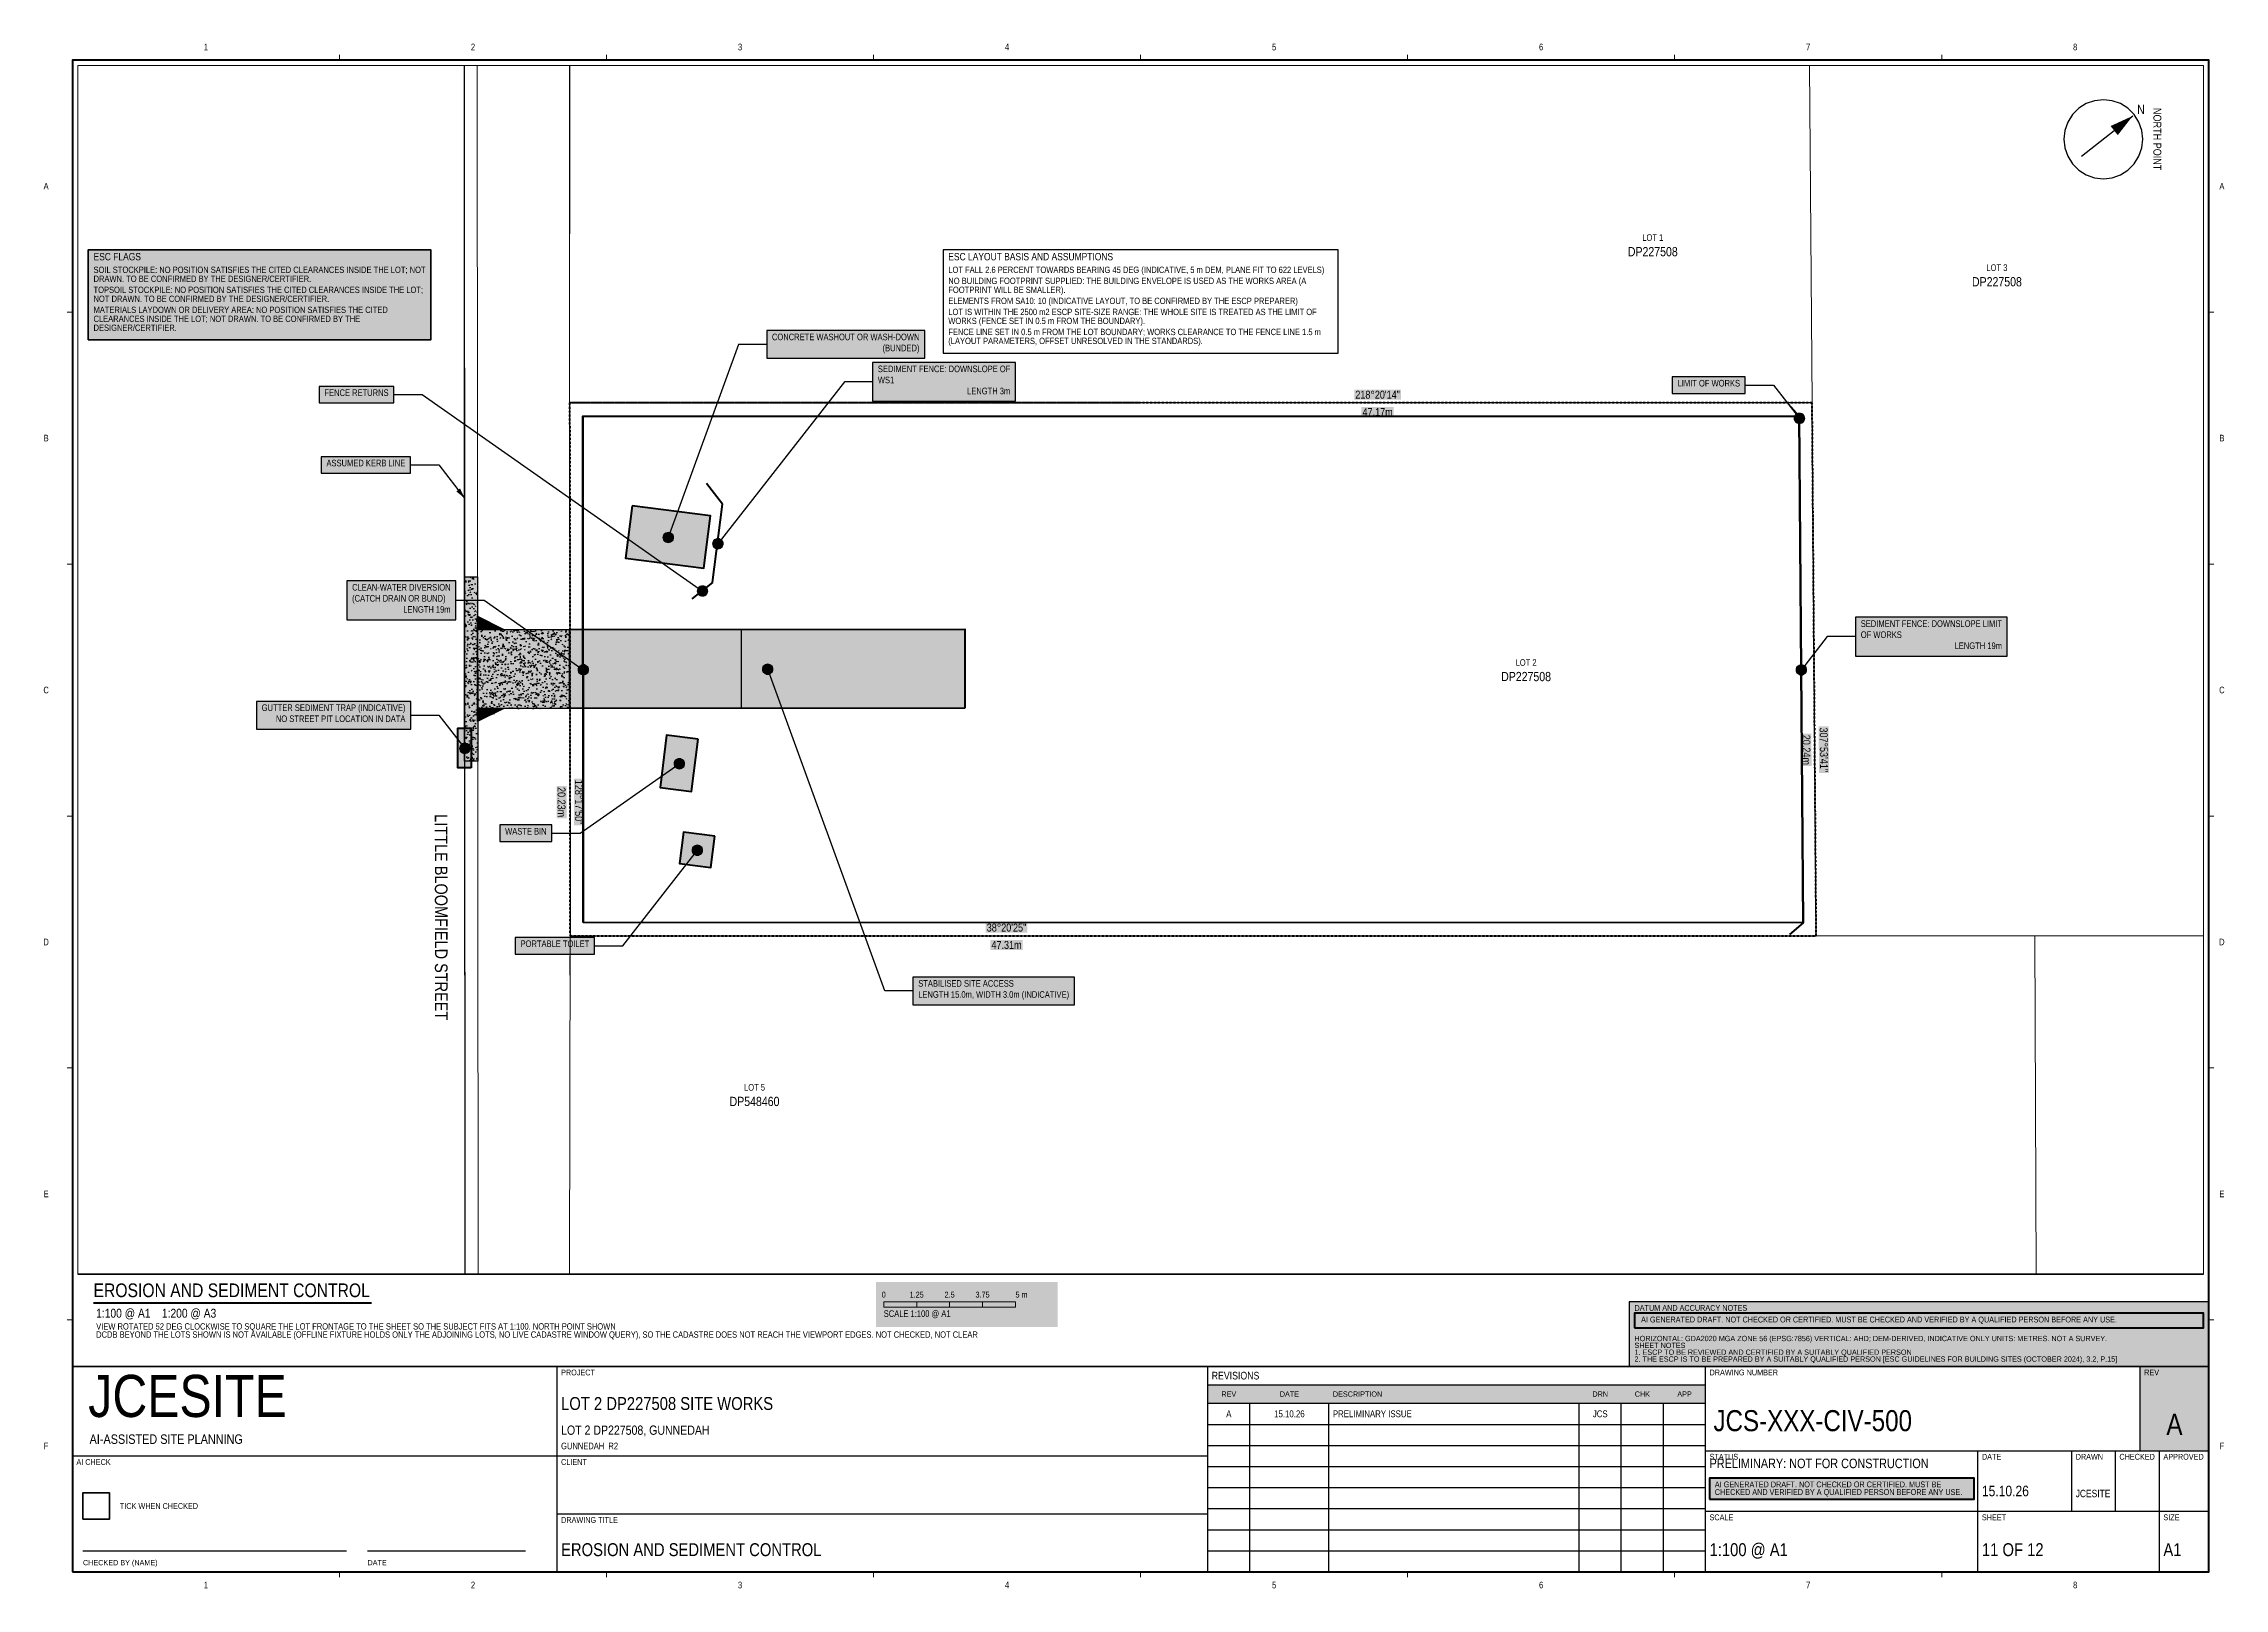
# Paper-space layout 'C500' of a CAD drawing. Header units: metres, sheet in millimetres. Extents: x 9 to 837, y 4 to 590.
# The model-space entities are those that its viewports show. They can reach past a viewport. Long polylines and large blocks are cut down to what shows.
import ezdxf
from ezdxf.enums import TextEntityAlignment as Align

# ---------------------------------------------------------------- set-up
doc = ezdxf.new("R2010")
doc.units = ezdxf.units.M
doc.header["$LTSCALE"] = 2.5
doc.linetypes.add('JCS_BDY', pattern=[5.896, 2.948, -2.948])
for name, color, linetype, lineweight in [('JCS-ANNO-CALL-HATCH', 7, 'CONTINUOUS', 25), ('JCS-ANNO-CALL-LINE', 7, 'CONTINUOUS', 25), ('JCS-ANNO-CALL-TEXT', 7, 'CONTINUOUS', 25), ('JCS-ANNO-DATA-LINE', 1, 'CONTINUOUS', 35), ('JCS-ANNO-DIMS-HATCH', 7, 'CONTINUOUS', 18), ('JCS-ANNO-DIMS-TEXT', 7, 'CONTINUOUS', 18), ('JCS-ANNO-NOTE-HATCH', 7, 'CONTINUOUS', 18), ('JCS-ANNO-NOTE-LINE', 7, 'CONTINUOUS', 18), ('JCS-ANNO-NOTE-TEXT', 7, 'CONTINUOUS', 18), ('JCS-ANNO-NRTH-HATCH', 7, 'CONTINUOUS', 18), ('JCS-ANNO-NRTH-LINE', 7, 'CONTINUOUS', 18), ('JCS-ANNO-NRTH-TEXT', 7, 'CONTINUOUS', 18), ('JCS-FRAM-AICK-HATCH', 1, 'CONTINUOUS', 35), ('JCS-FRAM-AICK-LINE', 1, 'CONTINUOUS', 35), ('JCS-FRAM-AICK-TEXT', 1, 'CONTINUOUS', 35), ('JCS-FRAM-GRID-LINE', 8, 'CONTINUOUS', 9), ('JCS-FRAM-GRID-TEXT', 8, 'CONTINUOUS', 9), ('JCS-FRAM-TABL-HATCH', 7, 'CONTINUOUS', 18), ('JCS-FRAM-TABL-LINE', 7, 'CONTINUOUS', 18), ('JCS-FRAM-TABL-TEXT', 7, 'CONTINUOUS', 18), ('JCS-FRAM-TTLB-HATCH', 7, 'CONTINUOUS', 25), ('JCS-FRAM-TTLB-LINE', 7, 'CONTINUOUS', 25), ('JCS-FRAM-TTLB-TEXT', 7, 'CONTINUOUS', 25), ('JCS-SITE-ADJN-LINE', 9, 'CONTINUOUS', 13), ('JCS-SITE-BNDD-LINE', 2, 'CONTINUOUS', 80), ('JCS-SITE-BNDY-LINE', 7, 'CONTINUOUS', 50), ('JCS-SITE-DRVW-HATCH', 8, 'CONTINUOUS', 25), ('JCS-SITE-KERB-LINE', 7, 'CONTINUOUS', 25), ('JCS-SITE-LOTS-TEXT', 7, 'CONTINUOUS', 13), ('JCS-SITE-ROAD-TEXT', 9, 'CONTINUOUS', 13), ('JCS-SITE-XOVR-HATCH', 8, 'CONTINUOUS', 25), ('JCS-VIEW-VPRT-NONE', 7, 'CONTINUOUS', 13)]:
    doc.layers.add(name, color=color, linetype=linetype, lineweight=lineweight)
doc.styles.add('ARIAL NARROW', font='arialn.ttf')
picture_1 = doc.add_image_def('image1.png', size_in_pixel=(1768, 1800))

psp = doc.layouts.new('C500')

# ---------------------------------------------------------------- texts
at = {"layer": 'JCS-ANNO-CALL-TEXT', "style": 'ARIAL NARROW'}
for s, p in [('CONCRETE WASHOUT OR WASH-DOWN', (285.56, 476.91)), ('WS1', (325.76, 460.58)), ('SEDIMENT FENCE: DOWNSLOPE OF', (325.76, 464.78)), ('FENCE RETURNS', (115.67, 455.74)), ('LIMIT OF WORKS', (629.37, 459.34)), ('ASSUMED KERB LINE', (116.43, 429.03)), ('CLEAN-WATER DIVERSION', (126.17, 381.85)), ('(CATCH DRAIN OR BUND)', (126.17, 377.65)), ('SEDIMENT FENCE: DOWNSLOPE LIMIT', (698.91, 368.05)), ('OF WORKS', (698.91, 363.85)), ('GUTTER SEDIMENT TRAP (INDICATIVE)', (91.85, 336.13)), ('WASTE BIN', (184.26, 289.2)), ('PORTABLE TOILET', (190.12, 246.5)), ('STABILISED SITE ACCESS', (341.09, 231.43))]:
    psp.add_text(s, height=2.5, dxfattribs=at).set_placement(p, align=Align.BOTTOM_LEFT)
for s, p in [('(BUNDED)', (341.54, 472.71)), ('LENGTH 3m', (376.02, 456.38)), ('LENGTH 19m', (163.55, 373.45)), ('LENGTH 19m', (752.52, 359.65)), ('NO STREET PIT LOCATION IN DATA', (146.4, 331.93)), ('LENGTH 15.0m, WIDTH 3.0m (INDICATIVE)', (398.36, 227.23))]:
    psp.add_text(s, height=2.5, dxfattribs=at).set_placement(p, align=Align.BOTTOM_RIGHT)
at = {"layer": 'JCS-ANNO-DIMS-TEXT', "style": 'ARIAL NARROW'}
for s, rotation, p in [('218°20\'14"', -0.00255, (515.48, 456.98)), ('47.17m', -0.00255, (515.48, 450.38)), ('20.24m', -89.56007, (678.29, 322.11)), ('307°53\'41"', -89.56007, (684.89, 322.16)), ('20.23m', -89.9624, (205.67, 302.27)), ('128°17\'50"', -89.9624, (212.27, 302.28)), ('38°20\'25"', -0.00541, (374.6, 254.64)), ('47.31m', -0.00541, (374.6, 248.04))]:
    psp.add_text(s, height=3, rotation=rotation, dxfattribs=at).set_placement(p, align=Align.MIDDLE_CENTER)
at = {"layer": 'JCS-ANNO-NOTE-TEXT', "true_color": 0xb81a1a, "style": 'ARIAL NARROW'}
for s, height, p in [('SOIL STOCKPILE: NO POSITION SATISFIES THE CITED CLEARANCES INSIDE THE LOT; NOT', 2.4, (28, 505.6)), ('ESC FLAGS', 2.8, (28, 510.8)), ('TOPSOIL STOCKPILE: NO POSITION SATISFIES THE CITED CLEARANCES INSIDE THE LOT;', 2.4, (28, 498)), ('DRAWN. TO BE CONFIRMED BY THE DESIGNER/CERTIFIER.', 2.4, (28, 502.2)), ('NOT DRAWN. TO BE CONFIRMED BY THE DESIGNER/CERTIFIER.', 2.4, (28, 494.6)), ('MATERIALS LAYDOWN OR DELIVERY AREA: NO POSITION SATISFIES THE CITED', 2.4, (28, 490.4)), ('CLEARANCES INSIDE THE LOT; NOT DRAWN. TO BE CONFIRMED BY THE', 2.4, (28, 487)), ('DESIGNER/CERTIFIER.', 2.4, (28, 483.6))]:
    psp.add_text(s, height=height, dxfattribs=at).set_placement(p, align=Align.TOP_LEFT)
at = {"layer": 'JCS-ANNO-NOTE-TEXT', "style": 'ARIAL NARROW'}
for s, height, p in [('LOT FALL 2.6 PERCENT TOWARDS BEARING 45 DEG (INDICATIVE, 5 m DEM, PLANE FIT TO 622 LEVELS)', 2.4, (352.5, 505.6)), ('NO BUILDING FOOTPRINT SUPPLIED: THE BUILDING ENVELOPE IS USED AS THE WORKS AREA (A', 2.4, (352.5, 501.4)), ('FOOTPRINT WILL BE SMALLER).', 2.4, (352.5, 498)), ('ELEMENTS FROM SA10: 10 (INDICATIVE LAYOUT, TO BE CONFIRMED BY THE ESCP PREPARER)', 2.4, (352.5, 493.8)), ('LOT IS WITHIN THE 2500 m2 ESCP SITE-SIZE RANGE: THE WHOLE SITE IS TREATED AS THE LIMIT OF', 2.4, (352.5, 489.6)), ('WORKS (FENCE SET IN 0.5 m FROM THE BOUNDARY).', 2.4, (352.5, 486.2)), ('FENCE LINE SET IN 0.5 m FROM THE LOT BOUNDARY; WORKS CLEARANCE TO THE FENCE LINE 1.5 m', 2.4, (352.5, 482)), ('(LAYOUT PARAMETERS, OFFSET UNRESOLVED IN THE STANDARDS).', 2.4, (352.5, 478.6)), ('EROSION AND SEDIMENT CONTROL', 5.2, (28, 119.5)), ('1:100 @ A1    1:200 @ A3', 3.4, (29, 109.9)), ('VIEW ROTATED 52 DEG CLOCKWISE TO SQUARE THE LOT FRONTAGE TO THE SHEET SO THE SUBJECT FITS AT 1:100. NORTH POINT SHOWN', 2.4, (29, 104.4)), ('DCDB BEYOND THE LOTS SHOWN IS NOT AVAILABLE (OFFLINE FIXTURE HOLDS ONLY THE ADJOINING LOTS, NO LIVE CADASTRE WINDOW QUERY), SO THE CADASTRE DOES NOT REACH THE VIEWPORT EDGES. NOT CHECKED, NOT CLEAR', 2.4, (29, 101.3))]:
    psp.add_text(s, height=height, dxfattribs=at).set_placement(p, align=Align.TOP_LEFT)
at = {"layer": 'JCS-ANNO-NOTE-TEXT', "true_color": 0x000000, "style": 'ARIAL NARROW'}
psp.add_text('ESC LAYOUT BASIS AND ASSUMPTIONS', height=2.8, dxfattribs=at).set_placement((352.5, 510.8), align=Align.TOP_LEFT)
at = {"layer": 'JCS-ANNO-NRTH-TEXT', "style": 'ARIAL NARROW'}
psp.add_text('N', height=3.5, dxfattribs=at).set_placement((805.28, 565.29), align=Align.MIDDLE_CENTER)
psp.add_text('NORTH POINT', height=3, rotation=-90, dxfattribs=at).set_placement((811.5, 554), align=Align.MIDDLE_CENTER)
for s, p in [('0', (328, 113.5)), ('1.25', (340.5, 113.5)), ('2.5', (353, 113.5)), ('3.75', (365.5, 113.5))]:
    psp.add_text(s, height=2.2, dxfattribs=at).set_placement(p, align=Align.BOTTOM_CENTER)
psp.add_text('5 m', height=2.2, dxfattribs=at).set_placement((378, 113.5), align=Align.BOTTOM_LEFT)
psp.add_text('SCALE 1:100 @ A1', height=2.5, dxfattribs=at).set_placement((328, 109.3), align=Align.TOP_LEFT)
at = {"layer": 'JCS-FRAM-AICK-TEXT', "true_color": 0xb80000, "style": 'ARIAL NARROW'}
for s, p in [('AI GENERATED DRAFT. NOT CHECKED OR CERTIFIED. MUST BE CHECKED AND VERIFIED BY A QUALIFIED PERSON BEFORE ANY USE.', (615.5, 106.9)), ('AI GENERATED DRAFT. NOT CHECKED OR CERTIFIED. MUST BE', (643.5, 44.3)), ('CHECKED AND VERIFIED BY A QUALIFIED PERSON BEFORE ANY USE.', (643.5, 41.4))]:
    psp.add_text(s, height=2.2, dxfattribs=at).set_placement(p, align=Align.TOP_LEFT)
at = {"layer": 'JCS-FRAM-GRID-TEXT', "true_color": 0x4c4c4c, "style": 'ARIAL NARROW'}
for s, p in [('1', (70.69, 589)), ('2', (172.06, 589)), ('3', (273.44, 589)), ('4', (374.81, 589)), ('5', (476.19, 589)), ('6', (577.56, 589)), ('7', (678.94, 589)), ('8', (780.31, 589)), ('A', (10, 536.17)), ('A', (836, 536.17)), ('B', (10, 440.5)), ('B', (836, 440.5)), ('C', (10, 344.83)), ('C', (836, 344.83)), ('D', (10, 249.17)), ('D', (836, 249.17)), ('E', (10, 153.5)), ('E', (836, 153.5)), ('F', (10, 57.83)), ('F', (836, 57.83)), ('1', (70.69, 5)), ('2', (172.06, 5)), ('3', (273.44, 5)), ('4', (374.81, 5)), ('5', (476.19, 5)), ('6', (577.56, 5)), ('7', (678.94, 5)), ('8', (780.31, 5))]:
    psp.add_text(s, height=2.5, dxfattribs=at).set_placement(p, align=Align.MIDDLE_CENTER)
at = {"layer": 'JCS-FRAM-TABL-TEXT', "true_color": 0xffffff, "style": 'ARIAL NARROW'}
for s, p in [('REV', (459, 77.5)), ('DATE', (482, 77.5)), ('DRN', (600, 77.5)), ('CHK', (616, 77.5)), ('APP', (632, 77.5))]:
    psp.add_text(s, height=2, dxfattribs=at).set_placement(p, align=Align.MIDDLE_CENTER)
psp.add_text('DESCRIPTION', height=2, dxfattribs=at).set_placement((498.5, 77.5), align=Align.MIDDLE_LEFT)
at = {"layer": 'JCS-FRAM-TABL-TEXT', "style": 'ARIAL NARROW'}
for s, p in [('A', (459, 70)), ('15.10.26', (482, 70)), ('JCS', (600, 70))]:
    psp.add_text(s, height=2.6, dxfattribs=at).set_placement(p, align=Align.MIDDLE_CENTER)
psp.add_text('PRELIMINARY ISSUE', height=2.6, dxfattribs=at).set_placement((498.5, 70), align=Align.MIDDLE_LEFT)
at = {"layer": 'JCS-FRAM-TTLB-TEXT', "style": 'ARIAL NARROW'}
for s, height, p in [('DATUM AND ACCURACY NOTES', 2.2, (613, 111.3)), ('HORIZONTAL: GDA2020 MGA ZONE 56 (EPSG:7856) VERTICAL: AHD; DEM-DERIVED, INDICATIVE ONLY UNITS: METRES. NOT A SURVEY.', 2, (613, 99.6)), ('SHEET NOTES', 2, (613, 97)), ('2. THE ESCP IS TO BE PREPARED BY A SUITABLY QUALIFIED PERSON [ESC GUIDELINES FOR BUILDING SITES (OCTOBER 2024), 3.2, P.15]', 2, (613, 91.8)), ('1. ESCP TO BE REVIEWED AND CERTIFIED BY A SUITABLY QUALIFIED PERSON', 2, (613, 94.4))]:
    psp.add_text(s, height=height, dxfattribs=at).set_placement(p, align=Align.TOP_LEFT)
for s, height, p in [('JCESITE', 16, (26, 64)), ('LOT 2 DP227508 SITE WORKS', 4.9, (205.5, 70)), ('JCS-XXX-CIV-500', 8, (643, 61)), ('AI-ASSISTED SITE PLANNING', 3.6, (26.5, 57.5)), ('GUNNEDAH  R2', 2.5, (205.5, 55.8)), ('LOT 2 DP227508, GUNNEDAH', 3.5, (205.5, 61)), ('PRELIMINARY: NOT FOR CONSTRUCTION', 3.6, (641.5, 48.3)), ('15.10.26', 4, (744.9, 37.5)), ('JCESITE', 2.8, (780.5, 37.5)), ('EROSION AND SEDIMENT CONTROL', 4.9, (205.5, 14.5)), ('1:100 @ A1', 4.9, (641.5, 14.5)), ('11 OF 12', 4.9, (744.9, 14.5)), ('A1', 4.9, (813.8, 14.5))]:
    psp.add_text(s, height=height, dxfattribs=at).set_placement(p, align=Align.BOTTOM_LEFT)
at = {"layer": 'JCS-FRAM-TTLB-TEXT', "true_color": 0x4c4c4c, "style": 'ARIAL NARROW'}
for s, height, p in [('PROJECT', 2.2, (205.5, 86.8)), ('DRAWING NUMBER', 2.2, (641.5, 86.8)), ('AI CHECK', 2.2, (21.5, 52.8)), ('CLIENT', 2.2, (205.5, 52.8)), ('STATUS', 2.2, (641.5, 54.8)), ('DATE', 2.2, (744.9, 54.8)), ('DRAWN', 2.2, (780.5, 54.8)), ('CHECKED', 2.2, (797.1, 54.8)), ('APPROVED', 2.2, (813.8, 54.8)), ('DRAWING TITLE', 2.2, (205.5, 30.8)), ('SCALE', 2.2, (641.5, 31.8)), ('SHEET', 2.2, (744.9, 31.8)), ('SIZE', 2.2, (813.8, 31.8)), ('CHECKED BY (NAME)', 2, (24, 14.5)), ('DATE', 2, (132, 14.5))]:
    psp.add_text(s, height=height, dxfattribs=at).set_placement(p, align=Align.TOP_LEFT)
at = {"layer": 'JCS-FRAM-TTLB-TEXT', "style": 'ARIAL NARROW'}
psp.add_text('REVISIONS', height=2.9, dxfattribs=at).set_placement((452.5, 84.5), align=Align.MIDDLE_LEFT)
at = {"layer": 'JCS-FRAM-TTLB-TEXT', "true_color": 0xffffff, "style": 'ARIAL NARROW'}
psp.add_text('REV', height=2.2, dxfattribs=at).set_placement((806.5, 86.8), align=Align.TOP_LEFT)
psp.add_text('A', height=8, dxfattribs=at).set_placement((818, 66), align=Align.MIDDLE_CENTER)
at = {"layer": 'JCS-FRAM-TTLB-TEXT', "true_color": 0x4c4c4c, "style": 'ARIAL NARROW'}
psp.add_text('TICK WHEN CHECKED', height=2.2, dxfattribs=at).set_placement((38, 35), align=Align.MIDDLE_LEFT)
at = {"layer": 'JCS-SITE-LOTS-TEXT', "style": 'ARIAL NARROW'}
for s, p in [('LOT 1', (619.95, 514.64)), ('LOT 3', (750.6, 503.21)), ('LOT 2', (571.85, 353.3)), ('LOT 5', (278.93, 191.97))]:
    psp.add_text(s, height=2.5, dxfattribs=at).set_placement(p, align=Align.BOTTOM_CENTER)
for s, p in [('DP227508', (619.95, 513.04)), ('DP227508', (750.6, 501.61)), ('DP227508', (571.85, 351.7)), ('DP548460', (278.93, 190.37))]:
    psp.add_text(s, height=3.5, dxfattribs=at).set_placement(p, align=Align.TOP_CENTER)
at = {"layer": 'JCS-SITE-ROAD-TEXT', "style": 'ARIAL NARROW'}
psp.add_text('LITTLE BLOOMFIELD STREET', height=4.8, rotation=-89.9624, dxfattribs=at).set_placement((159.99, 258.56), align=Align.MIDDLE_CENTER)

msp = doc.modelspace()

# ---------------------------------------------------------------- hatches: boundary and pattern name
at = {"layer": 'JCS-ANNO-NOTE-HATCH', "true_color": 0x66b266, "transparency": 33554521}
for points in [[(238452.434, 6569526.711), (238450.079, 6569528.57), (238459.375, 6569540.342), (238461.73, 6569538.483)], [(238450.011, 6569535.432), (238451.411, 6569534.004), (238449.269, 6569531.904), (238447.869, 6569533.332)], [(238457.769, 6569528.374), (238456.912, 6569527.534), (238455.512, 6569528.962), (238456.369, 6569529.802)], [(238460.489, 6569527.16), (238459.632, 6569526.32), (238458.792, 6569527.177), (238459.649, 6569528.017)], [(238451.566, 6569521.981), (238450.388, 6569522.911), (238450.698, 6569523.303), (238451.876, 6569522.374)]]:
    msp.add_hatch(color=7, dxfattribs=at).paths.add_polyline_path(points)
at = {"layer": 'JCS-SITE-DRVW-HATCH', "true_color": 0xf2f2f2}
msp.add_hatch(color=7, dxfattribs=at).paths.add_polyline_path([(238456.462, 6569531.812), (238452.434, 6569526.711), (238452.434, 6569526.711), (238450.079, 6569528.57), (238450.079, 6569528.57), (238454.108, 6569533.671)])
msp.add_hatch(color=7, dxfattribs=at).paths.add_polyline_path([(238456.462, 6569531.812), (238452.434, 6569526.711), (238452.434, 6569526.711), (238450.079, 6569528.57), (238450.079, 6569528.57), (238454.108, 6569533.671)])
at = {"layer": 'JCS-SITE-XOVR-HATCH', "true_color": 0x808080}
for points in [[(238452.434, 6569526.711), (238450.265, 6569523.964), (238447.91, 6569525.823), (238450.079, 6569528.57)], [(238452.434, 6569526.711), (238450.265, 6569523.964), (238447.91, 6569525.823), (238450.079, 6569528.57)], [(238451.834, 6569522.725), (238451.524, 6569522.332), (238446.031, 6569526.67), (238446.341, 6569527.063)], [(238451.834, 6569522.725), (238451.524, 6569522.332), (238446.031, 6569526.67), (238446.341, 6569527.063)], [(238447.91, 6569525.823), (238447.518, 6569526.133), (238448.53, 6569526.608)], [(238447.91, 6569525.823), (238447.518, 6569526.133), (238448.53, 6569526.608)], [(238450.657, 6569523.654), (238450.265, 6569523.964), (238450.884, 6569524.749)], [(238450.657, 6569523.654), (238450.265, 6569523.964), (238450.884, 6569524.749)]]:
    msp.add_hatch(color=7, dxfattribs=at).paths.add_polyline_path(points)
at = {"layer": 'JCS-SITE-XOVR-HATCH', "true_color": 0x000000}
h = msp.add_hatch(dxfattribs=at)
h.set_pattern_fill('AR-CONC', scale=0.0056541407965)
h.paths.add_polyline_path([(238452.434, 6569526.711), (238450.265, 6569523.964), (238447.91, 6569525.823), (238450.079, 6569528.57)])
h = msp.add_hatch(dxfattribs=at)
h.set_pattern_fill('AR-CONC', scale=0.00282707039827)
h.paths.add_polyline_path([(238452.434, 6569526.711), (238450.265, 6569523.964), (238447.91, 6569525.823), (238450.079, 6569528.57)])
h = msp.add_hatch(dxfattribs=at)
h.set_pattern_fill('AR-CONC', scale=0.0056541407965)
h.paths.add_polyline_path([(238451.834, 6569522.725), (238451.524, 6569522.332), (238446.031, 6569526.67), (238446.341, 6569527.063)])
h = msp.add_hatch(dxfattribs=at)
h.set_pattern_fill('AR-CONC', scale=0.00282707039827)
h.paths.add_polyline_path([(238451.834, 6569522.725), (238451.524, 6569522.332), (238446.031, 6569526.67), (238446.341, 6569527.063)])
h = msp.add_hatch(dxfattribs=at)
h.set_pattern_fill('AR-CONC', scale=0.0056541407965)
h.paths.add_polyline_path([(238447.91, 6569525.823), (238447.518, 6569526.133), (238448.53, 6569526.608)])
h = msp.add_hatch(dxfattribs=at)
h.set_pattern_fill('AR-CONC', scale=0.00282707039827)
h.paths.add_polyline_path([(238447.91, 6569525.823), (238447.518, 6569526.133), (238448.53, 6569526.608)])
h = msp.add_hatch(dxfattribs=at)
h.set_pattern_fill('AR-CONC', scale=0.0056541407965)
h.paths.add_polyline_path([(238450.657, 6569523.654), (238450.265, 6569523.964), (238450.884, 6569524.749)])
h = msp.add_hatch(dxfattribs=at)
h.set_pattern_fill('AR-CONC', scale=0.00282707039827)
h.paths.add_polyline_path([(238450.657, 6569523.654), (238450.265, 6569523.964), (238450.884, 6569524.749)])

# ---------------------------------------------------------------- linework, layer by layer
at = {"layer": 'JCS-ANNO-NOTE-LINE', "lineweight": 40}
for points in [[(238459.128, 6569522.062), (238444.033, 6569533.982), (238472.674, 6569570.201), (238487.855, 6569558.385)], [(238461.73, 6569538.483), (238452.434, 6569526.711), (238450.079, 6569528.57), (238459.375, 6569540.342)], [(238447.869, 6569533.332), (238449.269, 6569531.904), (238451.411, 6569534.004), (238450.011, 6569535.432)], [(238456.369, 6569529.802), (238455.512, 6569528.962), (238456.912, 6569527.534), (238457.769, 6569528.374)], [(238459.649, 6569528.017), (238458.792, 6569527.177), (238459.632, 6569526.32), (238460.489, 6569527.16)], [(238451.876, 6569522.374), (238451.566, 6569521.981), (238450.388, 6569522.911), (238450.698, 6569523.303)]]:
    msp.add_lwpolyline(points, close=True, dxfattribs=at)
for points in [[(238472.674, 6569570.201), (238472.074, 6569570.166)], [(238487.855, 6569558.385), (238472.674, 6569570.201)], [(238487.855, 6569558.385), (238487.894, 6569557.708)], [(238449.947, 6569536.069), (238448.947, 6569536.079)], [(238452.047, 6569533.927), (238449.947, 6569536.069)], [(238444.033, 6569533.982), (238459.128, 6569522.062)], [(238452.047, 6569533.927), (238452.037, 6569532.927)]]:
    msp.add_lwpolyline(points, dxfattribs=at)
at = {"layer": 'JCS-SITE-ADJN-LINE', "lineweight": 13, "true_color": 0x5a5a5a}
for points in [[(238472.357, 6569603.209), (238459.75, 6569587.27), (238456.63, 6569583.32), (238472.59, 6569570.9), (238488.56, 6569558.47), (238493.7, 6569564.98), (238504.094, 6569578.114)], [(238472.59, 6569570.9), (238462.225, 6569578.966)], [(238462.225, 6569578.966), (238472.59, 6569570.9), (238488.56, 6569558.47), (238493.7, 6569564.98), (238497.853, 6569570.228)], [(238433.031, 6569542.045), (238443.33, 6569533.9), (238472.59, 6569570.9)], [(238504.041, 6569556.878), (238493.7, 6569564.98), (238488.56, 6569558.47), (238459.21, 6569521.36), (238469.501, 6569513.198)], [(238442.136, 6569534.844), (238443.33, 6569533.9), (238456.716, 6569550.828)], [(238472.589, 6569538.276), (238459.21, 6569521.36), (238460.38, 6569520.432)]]:
    msp.add_lwpolyline(points, dxfattribs=at)
for points in [[(238472.59, 6569570.9), (238456.63, 6569583.32), (238446.15, 6569570.07), (238427.46, 6569546.45), (238443.33, 6569533.9)], [(238509.54, 6569552.57), (238493.7, 6569564.98), (238488.56, 6569558.47), (238459.21, 6569521.36), (238474.97, 6569508.86)]]:
    msp.add_lwpolyline(points, close=True, dxfattribs=at)
at = {"layer": 'JCS-SITE-BNDD-LINE', "linetype": 'JCS_BDY', "lineweight": 80, "true_color": 0xc6bc0c}
msp.add_lwpolyline([(238459.21, 6569521.36), (238488.56, 6569558.47), (238472.59, 6569570.9), (238443.33, 6569533.9)], close=True, dxfattribs=at)
for points in [[(238456.716, 6569550.828), (238443.33, 6569533.9), (238459.21, 6569521.36)], [(238459.21, 6569521.36), (238472.589, 6569538.276)]]:
    msp.add_lwpolyline(points, dxfattribs=at)
at = {"layer": 'JCS-SITE-BNDY-LINE', "lineweight": 25, "true_color": 0x000000}
msp.add_lwpolyline([(238459.21, 6569521.36), (238488.56, 6569558.47), (238472.59, 6569570.9), (238443.33, 6569533.9)], close=True, dxfattribs=at)
for points in [[(238456.716, 6569550.828), (238443.33, 6569533.9), (238459.21, 6569521.36)], [(238459.21, 6569521.36), (238472.589, 6569538.276)]]:
    msp.add_lwpolyline(points, dxfattribs=at)
at = {"layer": 'JCS-SITE-DRVW-HATCH', "lineweight": 25, "true_color": 0x000000}
msp.add_lwpolyline([(238456.462, 6569531.812), (238452.434, 6569526.711), (238452.434, 6569526.711), (238450.079, 6569528.57), (238450.079, 6569528.57), (238454.108, 6569533.671)], close=True, dxfattribs=at)
msp.add_lwpolyline([(238456.462, 6569531.812), (238452.434, 6569526.711), (238452.434, 6569526.711), (238450.079, 6569528.57), (238450.079, 6569528.57), (238454.108, 6569533.671)], close=True, dxfattribs=at)
at = {"layer": 'JCS-SITE-KERB-LINE', "lineweight": 13, "true_color": 0x5a5a5a}
for points in [[(238430.854, 6569539.292), (238467.348, 6569510.474)], [(238439.964, 6569532.098), (238458.211, 6569517.689)]]:
    msp.add_lwpolyline(points, dxfattribs=at)
at = {"layer": 'JCS-SITE-KERB-LINE', "lineweight": 25, "true_color": 0x000000}
for points in [[(238430.544, 6569538.9), (238467.037, 6569510.082)], [(238439.654, 6569531.706), (238457.901, 6569517.297)]]:
    msp.add_lwpolyline(points, dxfattribs=at)
at = {"layer": 'JCS-SITE-XOVR-HATCH', "lineweight": 25, "true_color": 0x000000}
for points in [[(238452.434, 6569526.711), (238450.265, 6569523.964), (238447.91, 6569525.823), (238450.079, 6569528.57)], [(238452.434, 6569526.711), (238450.265, 6569523.964), (238447.91, 6569525.823), (238450.079, 6569528.57)], [(238451.834, 6569522.725), (238451.524, 6569522.332), (238446.031, 6569526.67), (238446.341, 6569527.063)], [(238451.834, 6569522.725), (238451.524, 6569522.332), (238446.031, 6569526.67), (238446.341, 6569527.063)], [(238447.91, 6569525.823), (238447.518, 6569526.133), (238448.53, 6569526.608)], [(238447.91, 6569525.823), (238447.518, 6569526.133), (238448.53, 6569526.608)], [(238450.657, 6569523.654), (238450.265, 6569523.964), (238450.884, 6569524.749)], [(238450.657, 6569523.654), (238450.265, 6569523.964), (238450.884, 6569524.749)]]:
    msp.add_lwpolyline(points, close=True, dxfattribs=at)

# ---------------------------------------------------------------- pictures from other files: only their frames are drawn
at = {"layer": 'JCS-ANNO-NOTE-LINE'}
image = msp.add_image(picture_1, insert=(238343.33, 6569421.36), size_in_units=(245.23, 249.54), dxfattribs=dict(at, fade=70))

# ---------------------------------------------------------------- hatches: boundary and pattern name
at = {"layer": 'JCS-ANNO-CALL-HATCH', "true_color": 0xffffff}
for points in [[(283.56, 470.81), (343.54, 470.81), (343.54, 481.31), (283.56, 481.31)], [(323.76, 454.48), (378.02, 454.48), (378.02, 469.18), (323.76, 469.18)], [(627.37, 457.44), (655.07, 457.44), (655.07, 463.74), (627.37, 463.74)], [(113.67, 453.84), (142, 453.84), (142, 460.14), (113.67, 460.14)], [(114.43, 427.13), (148.34, 427.13), (148.34, 433.43), (114.43, 433.43)], [(124.17, 371.55), (165.55, 371.55), (165.55, 386.25), (124.17, 386.25)], [(696.91, 357.75), (754.52, 357.75), (754.52, 372.45), (696.91, 372.45)], [(89.85, 330.03), (148.4, 330.03), (148.4, 340.53), (89.85, 340.53)], [(182.26, 287.3), (202, 287.3), (202, 293.6), (182.26, 293.6)], [(188.12, 244.6), (218.21, 244.6), (218.21, 250.9), (188.12, 250.9)], [(339.09, 225.33), (400.36, 225.33), (400.36, 235.83), (339.09, 235.83)]]:
    psp.add_hatch(color=7, dxfattribs=at).paths.add_polyline_path(points)
at = {"layer": 'JCS-ANNO-CALL-HATCH', "true_color": 0x000000}
for points in [[(677.62, 447.99), (677.57, 448.43), (677.43, 448.85), (677.19, 449.23), (676.87, 449.55), (676.49, 449.79), (676.07, 449.94), (675.62, 449.99), (675.18, 449.94), (674.76, 449.79), (674.38, 449.55), (674.06, 449.23), (673.82, 448.85), (673.67, 448.43), (673.62, 447.99), (673.67, 447.54), (673.82, 447.12), (674.06, 446.74), (674.38, 446.42), (674.76, 446.18), (675.18, 446.04), (675.62, 445.99), (676.07, 446.04), (676.49, 446.18), (676.87, 446.42), (677.19, 446.74), (677.43, 447.12), (677.57, 447.54)], [(168.89, 417.67), (167.14, 421.37), (165.72, 420.26)], [(248.18, 402.76), (248.13, 403.2), (247.99, 403.63), (247.75, 404.01), (247.43, 404.32), (247.05, 404.56), (246.63, 404.71), (246.18, 404.76), (245.74, 404.71), (245.32, 404.56), (244.94, 404.32), (244.62, 404.01), (244.38, 403.63), (244.23, 403.2), (244.18, 402.76), (244.23, 402.31), (244.38, 401.89), (244.62, 401.51), (244.94, 401.2), (245.32, 400.96), (245.74, 400.81), (246.18, 400.76), (246.63, 400.81), (247.05, 400.96), (247.43, 401.2), (247.75, 401.51), (247.99, 401.89), (248.13, 402.31)], [(267.03, 400.36), (266.98, 400.81), (266.84, 401.23), (266.6, 401.61), (266.28, 401.93), (265.9, 402.17), (265.48, 402.31), (265.03, 402.36), (264.59, 402.31), (264.17, 402.17), (263.79, 401.93), (263.47, 401.61), (263.23, 401.23), (263.08, 400.81), (263.03, 400.36), (263.08, 399.92), (263.23, 399.5), (263.47, 399.12), (263.79, 398.8), (264.17, 398.56), (264.59, 398.41), (265.03, 398.36), (265.48, 398.41), (265.9, 398.56), (266.28, 398.8), (266.6, 399.12), (266.84, 399.5), (266.98, 399.92)], [(261.19, 382.42), (261.14, 382.87), (260.99, 383.29), (260.76, 383.67), (260.44, 383.99), (260.06, 384.22), (259.64, 384.37), (259.19, 384.42), (258.75, 384.37), (258.32, 384.22), (257.95, 383.99), (257.63, 383.67), (257.39, 383.29), (257.24, 382.87), (257.19, 382.42), (257.24, 381.98), (257.39, 381.56), (257.63, 381.18), (257.95, 380.86), (258.32, 380.62), (258.75, 380.47), (259.19, 380.42), (259.64, 380.47), (260.06, 380.62), (260.44, 380.86), (260.76, 381.18), (260.99, 381.56), (261.14, 381.98)], [(215.93, 352.52), (215.88, 352.96), (215.73, 353.39), (215.5, 353.77), (215.18, 354.08), (214.8, 354.32), (214.38, 354.47), (213.93, 354.52), (213.49, 354.47), (213.07, 354.32), (212.69, 354.08), (212.37, 353.77), (212.13, 353.39), (211.98, 352.96), (211.93, 352.52), (211.98, 352.07), (212.13, 351.65), (212.37, 351.27), (212.69, 350.95), (213.07, 350.72), (213.49, 350.57), (213.93, 350.52), (214.38, 350.57), (214.8, 350.72), (215.18, 350.95), (215.5, 351.27), (215.73, 351.65), (215.88, 352.07)], [(285.93, 352.74), (285.88, 353.19), (285.73, 353.61), (285.49, 353.99), (285.18, 354.31), (284.8, 354.54), (284.38, 354.69), (283.93, 354.74), (283.48, 354.69), (283.06, 354.54), (282.68, 354.31), (282.37, 353.99), (282.13, 353.61), (281.98, 353.19), (281.93, 352.74), (281.98, 352.3), (282.13, 351.87), (282.37, 351.5), (282.68, 351.18), (283.06, 350.94), (283.48, 350.79), (283.93, 350.74), (284.38, 350.79), (284.8, 350.94), (285.18, 351.18), (285.49, 351.5), (285.73, 351.87), (285.88, 352.3)], [(678.36, 352.49), (678.31, 352.94), (678.16, 353.36), (677.92, 353.74), (677.6, 354.06), (677.22, 354.3), (676.8, 354.44), (676.36, 354.49), (675.91, 354.44), (675.49, 354.3), (675.11, 354.06), (674.79, 353.74), (674.55, 353.36), (674.41, 352.94), (674.36, 352.49), (674.41, 352.05), (674.55, 351.63), (674.79, 351.25), (675.11, 350.93), (675.49, 350.69), (675.91, 350.54), (676.36, 350.49), (676.8, 350.54), (677.22, 350.69), (677.6, 350.93), (677.92, 351.25), (678.16, 351.63), (678.31, 352.05)], [(170.95, 322.67), (170.9, 323.12), (170.76, 323.54), (170.52, 323.92), (170.2, 324.23), (169.82, 324.47), (169.4, 324.62), (168.95, 324.67), (168.51, 324.62), (168.09, 324.47), (167.71, 324.23), (167.39, 323.92), (167.15, 323.54), (167, 323.12), (166.95, 322.67), (167, 322.23), (167.15, 321.8), (167.39, 321.42), (167.71, 321.11), (168.09, 320.87), (168.51, 320.72), (168.95, 320.67), (169.4, 320.72), (169.82, 320.87), (170.2, 321.11), (170.52, 321.42), (170.76, 321.8), (170.9, 322.23)], [(252.38, 316.83), (252.33, 317.28), (252.19, 317.7), (251.95, 318.08), (251.63, 318.4), (251.25, 318.64), (250.83, 318.78), (250.38, 318.83), (249.94, 318.78), (249.52, 318.64), (249.14, 318.4), (248.82, 318.08), (248.58, 317.7), (248.44, 317.28), (248.38, 316.83), (248.44, 316.39), (248.58, 315.97), (248.82, 315.59), (249.14, 315.27), (249.52, 315.03), (249.94, 314.88), (250.38, 314.83), (250.83, 314.88), (251.25, 315.03), (251.63, 315.27), (251.95, 315.59), (252.19, 315.97), (252.33, 316.39)], [(259.23, 284), (259.18, 284.45), (259.03, 284.87), (258.79, 285.25), (258.48, 285.57), (258.1, 285.8), (257.68, 285.95), (257.23, 286), (256.79, 285.95), (256.36, 285.8), (255.98, 285.57), (255.67, 285.25), (255.43, 284.87), (255.28, 284.45), (255.23, 284), (255.28, 283.56), (255.43, 283.13), (255.67, 282.75), (255.98, 282.44), (256.36, 282.2), (256.79, 282.05), (257.23, 282), (257.68, 282.05), (258.1, 282.2), (258.48, 282.44), (258.79, 282.75), (259.03, 283.13), (259.18, 283.56)]]:
    psp.add_hatch(color=7, dxfattribs=at).paths.add_polyline_path(points)
at = {"layer": 'JCS-ANNO-DIMS-HATCH', "true_color": 0xffffff}
for points in [[(506.62, 455.08), (524.35, 455.08), (524.35, 458.88), (506.62, 458.88)], [(509.35, 448.48), (521.61, 448.48), (521.61, 452.28), (509.35, 452.28)], [(676.34, 328.22), (676.44, 315.96), (680.24, 315.99), (680.14, 328.25)], [(682.92, 331.01), (683.06, 313.28), (686.86, 313.31), (686.72, 331.04)], [(203.76, 308.4), (203.77, 296.14), (207.57, 296.14), (207.56, 308.4)], [(210.36, 311.14), (210.37, 293.41), (214.17, 293.41), (214.16, 311.14)], [(366.69, 252.74), (382.51, 252.73), (382.51, 256.53), (366.69, 256.54)], [(368.47, 246.14), (380.73, 246.13), (380.73, 249.93), (368.47, 249.94)]]:
    psp.add_hatch(color=7, dxfattribs=at).paths.add_polyline_path(points)
at = {"layer": 'JCS-ANNO-NOTE-HATCH', "true_color": 0xffffff, "transparency": 33554661}
psp.add_hatch(color=7, dxfattribs=at).paths.add_polyline_path([(26, 512), (156, 512), (156, 477.8), (26, 477.8)])
at = {"layer": 'JCS-ANNO-NRTH-HATCH', "true_color": 0x000000}
for points in [[(802.18, 562.84), (796.48, 555.53), (793.75, 558.98)], [(328, 110.5), (340.5, 110.5), (340.5, 112.5), (328, 112.5)], [(353, 110.5), (365.5, 110.5), (365.5, 112.5), (353, 112.5)]]:
    psp.add_hatch(color=7, dxfattribs=at).paths.add_polyline_path(points)
at = {"layer": 'JCS-ANNO-NRTH-HATCH', "true_color": 0xffffff}
for points in [[(325, 103), (394, 103), (394, 120), (325, 120)], [(340.5, 110.5), (353, 110.5), (353, 112.5), (340.5, 112.5)], [(365.5, 110.5), (378, 110.5), (378, 112.5), (365.5, 112.5)]]:
    psp.add_hatch(color=7, dxfattribs=at).paths.add_polyline_path(points)
at = {"layer": 'JCS-FRAM-AICK-HATCH', "true_color": 0xffffff}
for points in [[(613, 102.6), (829, 102.6), (829, 108.2), (613, 108.2)], [(641.5, 37.6), (741.9, 37.6), (741.9, 45.6), (641.5, 45.6)]]:
    psp.add_hatch(color=7, dxfattribs=at).paths.add_polyline_path(points)
at = {"layer": 'JCS-FRAM-TABL-HATCH', "true_color": 0x000000}
psp.add_hatch(color=7, dxfattribs=at).paths.add_polyline_path([(451, 74), (640, 74), (640, 81), (451, 81)])
at = {"layer": 'JCS-FRAM-TTLB-HATCH', "true_color": 0xffffff}
psp.add_hatch(color=7, dxfattribs=at).paths.add_polyline_path([(611, 88), (831, 88), (831, 112.5), (611, 112.5)])
at = {"layer": 'JCS-FRAM-TTLB-HATCH', "true_color": 0x000000}
psp.add_hatch(color=7, dxfattribs=at).paths.add_polyline_path([(805, 56), (831, 56), (831, 88), (805, 88)])

# ---------------------------------------------------------------- linework, layer by layer
at = {"layer": 'JCS-ANNO-CALL-HATCH', "lineweight": 25, "true_color": 0x000000}
for points in [[(283.56, 470.81), (343.54, 470.81), (343.54, 481.31), (283.56, 481.31)], [(323.76, 454.48), (378.02, 454.48), (378.02, 469.18), (323.76, 469.18)], [(627.37, 457.44), (655.07, 457.44), (655.07, 463.74), (627.37, 463.74)], [(113.67, 453.84), (142, 453.84), (142, 460.14), (113.67, 460.14)], [(114.43, 427.13), (148.34, 427.13), (148.34, 433.43), (114.43, 433.43)], [(124.17, 371.55), (165.55, 371.55), (165.55, 386.25), (124.17, 386.25)], [(696.91, 357.75), (754.52, 357.75), (754.52, 372.45), (696.91, 372.45)], [(89.85, 330.03), (148.4, 330.03), (148.4, 340.53), (89.85, 340.53)], [(182.26, 287.3), (202, 287.3), (202, 293.6), (182.26, 293.6)], [(188.12, 244.6), (218.21, 244.6), (218.21, 250.9), (188.12, 250.9)], [(339.09, 225.33), (400.36, 225.33), (400.36, 235.83), (339.09, 235.83)]]:
    psp.add_lwpolyline(points, close=True, dxfattribs=at)
at = {"layer": 'JCS-ANNO-CALL-HATCH', "lineweight": 9, "true_color": 0x000000}
for points in [[(677.62, 447.99), (677.57, 448.43), (677.43, 448.85), (677.19, 449.23), (676.87, 449.55), (676.49, 449.79), (676.07, 449.94), (675.62, 449.99), (675.18, 449.94), (674.76, 449.79), (674.38, 449.55), (674.06, 449.23), (673.82, 448.85), (673.67, 448.43), (673.62, 447.99), (673.67, 447.54), (673.82, 447.12), (674.06, 446.74), (674.38, 446.42), (674.76, 446.18), (675.18, 446.04), (675.62, 445.99), (676.07, 446.04), (676.49, 446.18), (676.87, 446.42), (677.19, 446.74), (677.43, 447.12), (677.57, 447.54)], [(248.18, 402.76), (248.13, 403.2), (247.99, 403.63), (247.75, 404.01), (247.43, 404.32), (247.05, 404.56), (246.63, 404.71), (246.18, 404.76), (245.74, 404.71), (245.32, 404.56), (244.94, 404.32), (244.62, 404.01), (244.38, 403.63), (244.23, 403.2), (244.18, 402.76), (244.23, 402.31), (244.38, 401.89), (244.62, 401.51), (244.94, 401.2), (245.32, 400.96), (245.74, 400.81), (246.18, 400.76), (246.63, 400.81), (247.05, 400.96), (247.43, 401.2), (247.75, 401.51), (247.99, 401.89), (248.13, 402.31)], [(267.03, 400.36), (266.98, 400.81), (266.84, 401.23), (266.6, 401.61), (266.28, 401.93), (265.9, 402.17), (265.48, 402.31), (265.03, 402.36), (264.59, 402.31), (264.17, 402.17), (263.79, 401.93), (263.47, 401.61), (263.23, 401.23), (263.08, 400.81), (263.03, 400.36), (263.08, 399.92), (263.23, 399.5), (263.47, 399.12), (263.79, 398.8), (264.17, 398.56), (264.59, 398.41), (265.03, 398.36), (265.48, 398.41), (265.9, 398.56), (266.28, 398.8), (266.6, 399.12), (266.84, 399.5), (266.98, 399.92)], [(261.19, 382.42), (261.14, 382.87), (260.99, 383.29), (260.76, 383.67), (260.44, 383.99), (260.06, 384.22), (259.64, 384.37), (259.19, 384.42), (258.75, 384.37), (258.32, 384.22), (257.95, 383.99), (257.63, 383.67), (257.39, 383.29), (257.24, 382.87), (257.19, 382.42), (257.24, 381.98), (257.39, 381.56), (257.63, 381.18), (257.95, 380.86), (258.32, 380.62), (258.75, 380.47), (259.19, 380.42), (259.64, 380.47), (260.06, 380.62), (260.44, 380.86), (260.76, 381.18), (260.99, 381.56), (261.14, 381.98)], [(215.93, 352.52), (215.88, 352.96), (215.73, 353.39), (215.5, 353.77), (215.18, 354.08), (214.8, 354.32), (214.38, 354.47), (213.93, 354.52), (213.49, 354.47), (213.07, 354.32), (212.69, 354.08), (212.37, 353.77), (212.13, 353.39), (211.98, 352.96), (211.93, 352.52), (211.98, 352.07), (212.13, 351.65), (212.37, 351.27), (212.69, 350.95), (213.07, 350.72), (213.49, 350.57), (213.93, 350.52), (214.38, 350.57), (214.8, 350.72), (215.18, 350.95), (215.5, 351.27), (215.73, 351.65), (215.88, 352.07)], [(285.93, 352.74), (285.88, 353.19), (285.73, 353.61), (285.49, 353.99), (285.18, 354.31), (284.8, 354.54), (284.38, 354.69), (283.93, 354.74), (283.48, 354.69), (283.06, 354.54), (282.68, 354.31), (282.37, 353.99), (282.13, 353.61), (281.98, 353.19), (281.93, 352.74), (281.98, 352.3), (282.13, 351.87), (282.37, 351.5), (282.68, 351.18), (283.06, 350.94), (283.48, 350.79), (283.93, 350.74), (284.38, 350.79), (284.8, 350.94), (285.18, 351.18), (285.49, 351.5), (285.73, 351.87), (285.88, 352.3)], [(678.36, 352.49), (678.31, 352.94), (678.16, 353.36), (677.92, 353.74), (677.6, 354.06), (677.22, 354.3), (676.8, 354.44), (676.36, 354.49), (675.91, 354.44), (675.49, 354.3), (675.11, 354.06), (674.79, 353.74), (674.55, 353.36), (674.41, 352.94), (674.36, 352.49), (674.41, 352.05), (674.55, 351.63), (674.79, 351.25), (675.11, 350.93), (675.49, 350.69), (675.91, 350.54), (676.36, 350.49), (676.8, 350.54), (677.22, 350.69), (677.6, 350.93), (677.92, 351.25), (678.16, 351.63), (678.31, 352.05)], [(170.95, 322.67), (170.9, 323.12), (170.76, 323.54), (170.52, 323.92), (170.2, 324.23), (169.82, 324.47), (169.4, 324.62), (168.95, 324.67), (168.51, 324.62), (168.09, 324.47), (167.71, 324.23), (167.39, 323.92), (167.15, 323.54), (167, 323.12), (166.95, 322.67), (167, 322.23), (167.15, 321.8), (167.39, 321.42), (167.71, 321.11), (168.09, 320.87), (168.51, 320.72), (168.95, 320.67), (169.4, 320.72), (169.82, 320.87), (170.2, 321.11), (170.52, 321.42), (170.76, 321.8), (170.9, 322.23)], [(252.38, 316.83), (252.33, 317.28), (252.19, 317.7), (251.95, 318.08), (251.63, 318.4), (251.25, 318.64), (250.83, 318.78), (250.38, 318.83), (249.94, 318.78), (249.52, 318.64), (249.14, 318.4), (248.82, 318.08), (248.58, 317.7), (248.44, 317.28), (248.38, 316.83), (248.44, 316.39), (248.58, 315.97), (248.82, 315.59), (249.14, 315.27), (249.52, 315.03), (249.94, 314.88), (250.38, 314.83), (250.83, 314.88), (251.25, 315.03), (251.63, 315.27), (251.95, 315.59), (252.19, 315.97), (252.33, 316.39)], [(259.23, 284), (259.18, 284.45), (259.03, 284.87), (258.79, 285.25), (258.48, 285.57), (258.1, 285.8), (257.68, 285.95), (257.23, 286), (256.79, 285.95), (256.36, 285.8), (255.98, 285.57), (255.67, 285.25), (255.43, 284.87), (255.28, 284.45), (255.23, 284), (255.28, 283.56), (255.43, 283.13), (255.67, 282.75), (255.98, 282.44), (256.36, 282.2), (256.79, 282.05), (257.23, 282), (257.68, 282.05), (258.1, 282.2), (258.48, 282.44), (258.79, 282.75), (259.03, 283.13), (259.18, 283.56)]]:
    psp.add_lwpolyline(points, close=True, dxfattribs=at)
at = {"layer": 'JCS-ANNO-CALL-LINE', "lineweight": 25, "true_color": 0x000000}
for points in [[(283.56, 476.06), (272.86, 476.06), (246.18, 402.76)], [(142, 456.99), (152.7, 456.99), (259.19, 382.42)], [(323.76, 461.83), (313.06, 461.83), (265.03, 400.36)], [(655.07, 460.59), (665.77, 460.59), (675.62, 447.99)], [(148.34, 430.28), (159.04, 430.28), (168.89, 417.67)], [(165.55, 378.9), (176.25, 378.9), (213.93, 352.52)], [(696.91, 365.1), (686.21, 365.1), (676.36, 352.49)], [(339.09, 230.58), (328.39, 230.58), (283.93, 352.74)], [(148.4, 335.28), (159.1, 335.28), (168.95, 322.67)], [(202, 290.45), (212.7, 290.45), (250.38, 316.83)], [(218.21, 247.75), (228.91, 247.75), (257.23, 284)]]:
    psp.add_lwpolyline(points, dxfattribs=at)
at = {"layer": 'JCS-ANNO-DATA-LINE', "lineweight": 35, "true_color": 0xb81a1a}
psp.add_lwpolyline([(26, 477.8), (156, 477.8), (156, 512), (26, 512)], close=True, dxfattribs=at)
at = {"layer": 'JCS-ANNO-NOTE-LINE', "lineweight": 35, "true_color": 0x000000}
psp.add_lwpolyline([(22, 123), (829, 123)], dxfattribs=at)
at = {"layer": 'JCS-ANNO-NOTE-LINE', "lineweight": 70, "true_color": 0xcc1414}
psp.add_lwpolyline([(28, 112.1), (133.53, 112.1)], dxfattribs=at)
at = {"layer": 'JCS-ANNO-NRTH-HATCH', "lineweight": 18, "true_color": 0x000000}
for points in [[(328, 110.5), (340.5, 110.5), (340.5, 112.5), (328, 112.5)], [(340.5, 110.5), (353, 110.5), (353, 112.5), (340.5, 112.5)], [(353, 110.5), (365.5, 110.5), (365.5, 112.5), (353, 112.5)], [(365.5, 110.5), (378, 110.5), (378, 112.5), (365.5, 112.5)]]:
    psp.add_lwpolyline(points, close=True, dxfattribs=at)
at = {"layer": 'JCS-ANNO-NRTH-LINE', "lineweight": 25, "true_color": 0x000000}
psp.add_lwpolyline([(806, 554), (805.62, 557.34), (804.51, 560.51), (802.73, 563.35), (800.35, 565.73), (797.51, 567.51), (794.34, 568.62), (791, 569), (787.66, 568.62), (784.49, 567.51), (781.65, 565.73), (779.27, 563.35), (777.49, 560.51), (776.38, 557.34), (776, 554), (776.38, 550.66), (777.49, 547.49), (779.27, 544.65), (781.65, 542.27), (784.49, 540.49), (787.66, 539.38), (791, 539), (794.34, 539.38), (797.51, 540.49), (800.35, 542.27), (802.73, 544.65), (804.51, 547.49), (805.62, 550.66)], close=True, dxfattribs=at)
psp.add_lwpolyline([(782.76, 547.49), (802.18, 562.84)], dxfattribs=at)
at = {"layer": 'JCS-FRAM-AICK-HATCH', "lineweight": 60, "true_color": 0xb80000}
for points in [[(613, 102.6), (829, 102.6), (829, 108.2), (613, 108.2)], [(641.5, 37.6), (741.9, 37.6), (741.9, 45.6), (641.5, 45.6)]]:
    psp.add_lwpolyline(points, close=True, dxfattribs=at)
at = {"layer": 'JCS-FRAM-AICK-LINE', "lineweight": 35}
psp.add_lwpolyline([(24, 30), (34, 30), (34, 40), (24, 40)], close=True, dxfattribs=at)
at = {"layer": 'JCS-FRAM-GRID-LINE', "lineweight": 9, "true_color": 0x9c9c9c}
for points in [[(121.38, 584), (121.38, 586)], [(222.75, 584), (222.75, 586)], [(324.12, 584), (324.12, 586)], [(425.5, 584), (425.5, 586)], [(526.88, 584), (526.88, 586)], [(628.25, 584), (628.25, 586)], [(729.62, 584), (729.62, 586)], [(18, 488.33), (20, 488.33)], [(831, 488.33), (833, 488.33)], [(18, 392.67), (20, 392.67)], [(831, 392.67), (833, 392.67)], [(18, 297), (20, 297)], [(831, 297), (833, 297)], [(18, 201.33), (20, 201.33)], [(831, 201.33), (833, 201.33)], [(18, 105.67), (20, 105.67)], [(831, 105.67), (833, 105.67)], [(121.38, 8), (121.38, 10)], [(222.75, 8), (222.75, 10)], [(324.12, 8), (324.12, 10)], [(425.5, 8), (425.5, 10)], [(526.88, 8), (526.88, 10)], [(628.25, 8), (628.25, 10)], [(729.62, 8), (729.62, 10)]]:
    psp.add_lwpolyline(points, dxfattribs=at)
at = {"layer": 'JCS-FRAM-TABL-LINE', "lineweight": 25}
psp.add_lwpolyline([(350.5, 472.8), (500.5, 472.8), (500.5, 512), (350.5, 512)], close=True, dxfattribs=at)
at = {"layer": 'JCS-FRAM-TTLB-HATCH', "lineweight": 25, "true_color": 0x000000}
psp.add_lwpolyline([(611, 88), (831, 88), (831, 112.5), (611, 112.5)], close=True, dxfattribs=at)
at = {"layer": 'JCS-FRAM-TTLB-LINE', "lineweight": 50}
psp.add_lwpolyline([(20, 10), (831, 10), (831, 584), (20, 584)], close=True, dxfattribs=at)
at = {"layer": 'JCS-FRAM-TTLB-LINE', "lineweight": 35}
psp.add_lwpolyline([(20, 10), (831, 10), (831, 88), (20, 88)], close=True, dxfattribs=at)
at = {"layer": 'JCS-FRAM-TTLB-LINE', "lineweight": 25}
for points in [[(204, 10), (204, 88)], [(451, 10), (451, 88)], [(640, 10), (640, 88)], [(805, 56), (805, 88)], [(451, 81), (640, 81)], [(451, 74), (640, 74)], [(467, 10), (467, 74)], [(497, 10), (497, 74)], [(592, 10), (592, 74)], [(608, 10), (608, 74)], [(624, 10), (624, 74)], [(451, 66), (640, 66)], [(451, 58), (640, 58)], [(20, 54), (204, 54)], [(204, 54), (451, 54)], [(451, 50), (640, 50)], [(640, 56), (831, 56)], [(743.4, 10), (743.4, 56)], [(779, 33), (779, 56)], [(795.6, 33), (795.6, 56)], [(812.3, 10), (812.3, 56)], [(451, 42), (640, 42)], [(451, 34), (640, 34)], [(204, 32), (451, 32)], [(451, 26), (640, 26)], [(640, 33), (831, 33)], [(24, 18), (124, 18)], [(132, 18), (192, 18)], [(451, 18), (640, 18)], [(451, 10), (640, 10)]]:
    psp.add_lwpolyline(points, dxfattribs=at)

psp.set_redraw_order([(e.dxf.handle, doc.entitydb.next_handle()) for e in psp.query("TEXT MTEXT ATTDEF DIMENSION ARC_DIMENSION")])  # texts and dimensions are drawn at this point

# ---------------------------------------------------------------- viewports
at = {"layer": 'JCS-VIEW-VPRT-NONE', "view_twist_angle": 308.334777}
vp = psp.add_viewport(center=(425.5, 352.5), size=(807, 459), view_center_point=(5301060.036, 3887742.838), view_height=45.9, dxfattribs=at)
vp.frozen_layers = ['JCS-ANNO-CALL-HATCH', 'JCS-ANNO-CALL-LINE', 'JCS-ANNO-CALL-TEXT', 'JCS-ANNO-DATA-LINE', 'JCS-ANNO-DIMS-HATCH', 'JCS-ANNO-DIMS-TEXT', 'JCS-ANNO-NOTE-TEXT', 'JCS-ANNO-NRTH-HATCH', 'JCS-ANNO-NRTH-LINE', 'JCS-ANNO-NRTH-TEXT', 'JCS-FRAM-AICK-HATCH', 'JCS-FRAM-AICK-LINE', 'JCS-FRAM-AICK-TEXT', 'JCS-FRAM-GRID-LINE', 'JCS-FRAM-GRID-TEXT', 'JCS-FRAM-TABL-HATCH', 'JCS-FRAM-TABL-LINE', 'JCS-FRAM-TABL-TEXT', 'JCS-FRAM-TTLB-HATCH', 'JCS-FRAM-TTLB-LINE', 'JCS-FRAM-TTLB-TEXT', 'JCS-SITE-LOTS-TEXT', 'JCS-SITE-ROAD-TEXT', 'JCS-VIEW-VPRT-NONE']

doc.saveas('drawing.dxf')
